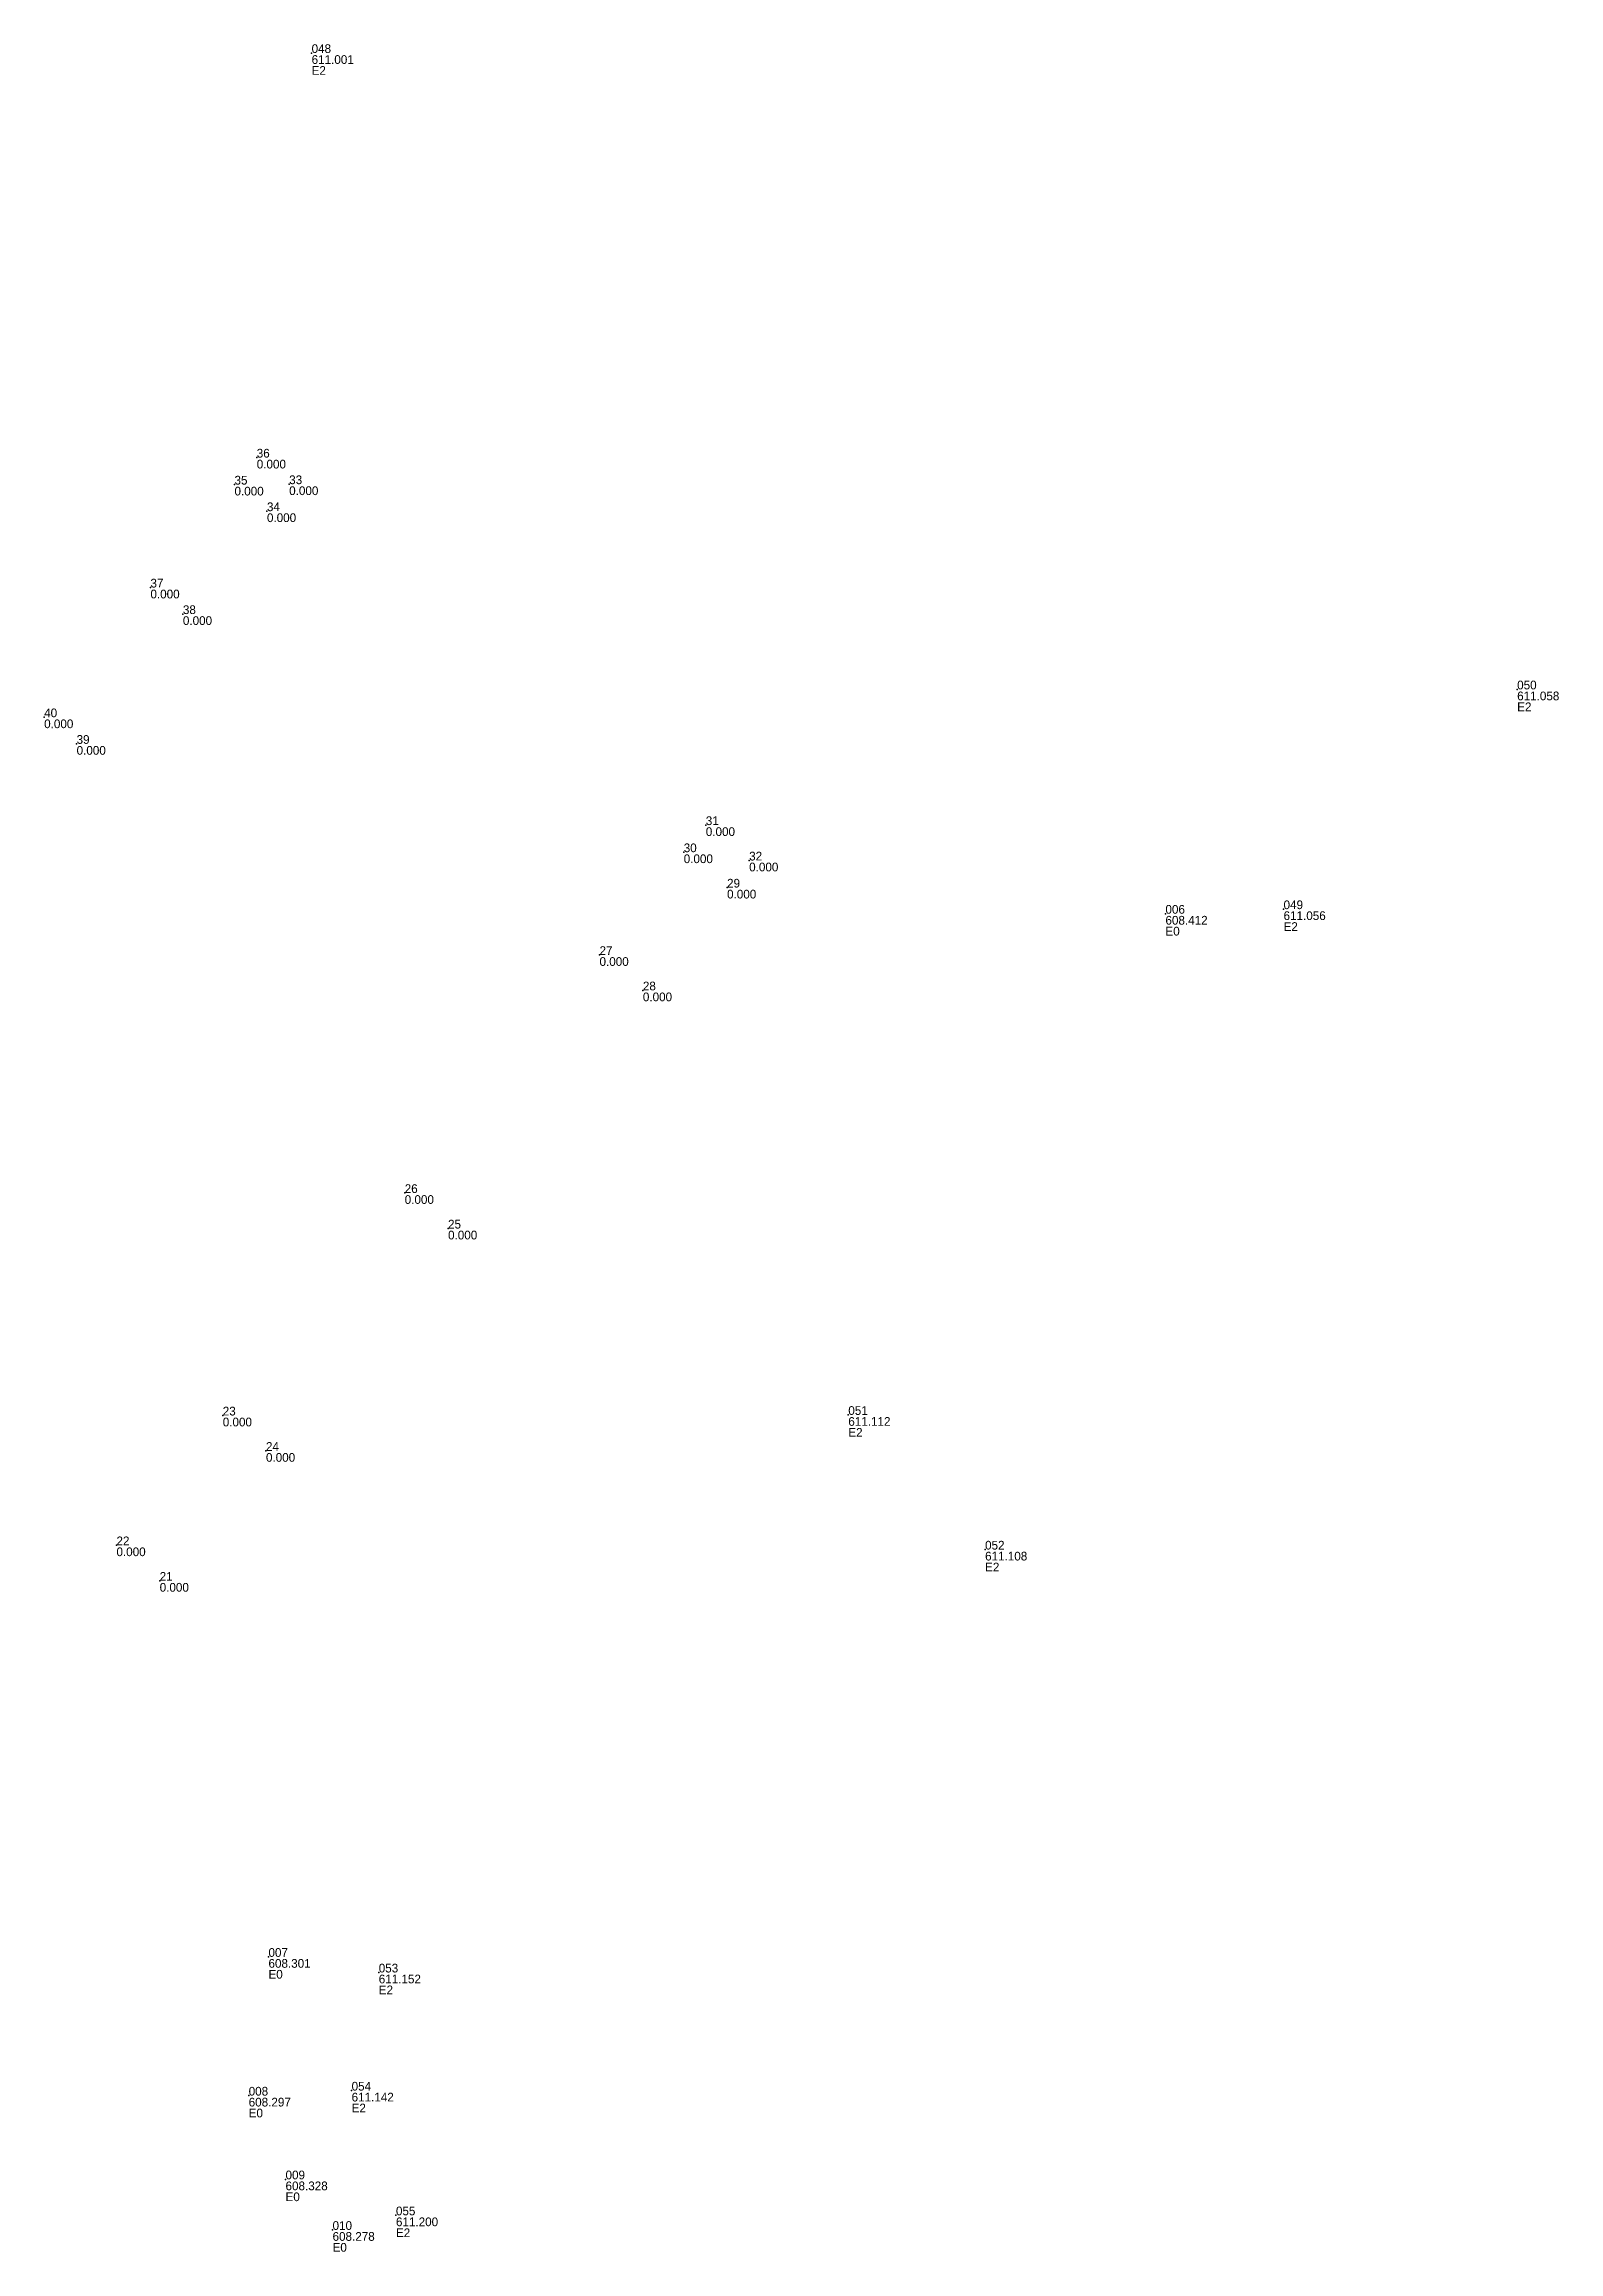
# Model space of a CAD drawing. Header units: metres. Extents: x 7512575.9 to 7512638.6, y 4691701.6 to 4691749.4.
# Drawn here: x 7512610.54 to 7512621.37, y 4691716.29 to 4691732.08 of the extents above; entities that cross this region are included whole.
import ezdxf

# ---------------------------------------------------------------- set-up
doc = ezdxf.new("R2010")
doc.units = ezdxf.units.M
doc.header["$PDSIZE"] = 0.935993
doc.layers.get('0').update_dxf_attribs({"color": 8})
for name, color, linetype in [('PNTDESC', 1, 'Continuous'), ('PNTELEV', 2, 'Continuous'), ('PNTNO', 3, 'Continuous')]:
    doc.layers.add(name, color=color, linetype=linetype)

msp = doc.modelspace()

# ---------------------------------------------------------------- texts
at = {"layer": 'PNTDESC', "color": 8}
for s, p in [('E2', (7512612.453392, 4691731.856126)), ('E2', (7512621.073427, 4691727.305386)), ('E2', (7512619.403119, 4691725.733899)), ('E0', (7512618.558543, 4691725.701146)), ('E2', (7512616.290906, 4691722.117183)), ('E2', (7512617.268927, 4691721.154112)), ('E0', (7512612.144914, 4691718.241669)), ('E2', (7512612.933371, 4691718.130055)), ('E0', (7512612.003401, 4691717.249469)), ('E2', (7512612.739308, 4691717.285241)), ('E0', (7512612.26691, 4691716.650577)), ('E0', (7512612.603096, 4691716.288963)), ('E2', (7512613.05641, 4691716.393418))]:
    msp.add_text(s, height=0.0624, dxfattribs=at).set_placement(p)
at = {"layer": 'PNTELEV'}
for s, p in [('611.001', (7512612.453392, 4691731.934125)), ('0.000', (7512612.061, 4691729.041001)), ('0.000', (7512611.902, 4691728.848001)), ('0.000', (7512612.293, 4691728.851001)), ('0.000', (7512612.134, 4691728.658001)), ('0.000', (7512611.301, 4691728.112001)), ('0.000', (7512611.533, 4691727.922001)), ('611.058', (7512621.073427, 4691727.383385)), ('0.000', (7512610.541, 4691727.184001)), ('0.000', (7512610.773, 4691726.994001)), ('0.000', (7512615.272, 4691726.413001)), ('0.000', (7512615.114, 4691726.219001)), ('0.000', (7512615.582, 4691726.160001)), ('0.000', (7512615.424, 4691725.966001)), ('608.412', (7512618.558543, 4691725.779146)), ('611.056', (7512619.403119, 4691725.811899)), ('0.000', (7512614.512, 4691725.484001)), ('0.000', (7512614.822, 4691725.231001)), ('0.000', (7512613.119, 4691723.782001)), ('0.000', (7512613.429, 4691723.528001)), ('0.000', (7512611.818, 4691722.191001)), ('611.112', (7512616.290906, 4691722.195183)), ('0.000', (7512612.127, 4691721.938001)), ('0.000', (7512611.058, 4691721.263001)), ('611.108', (7512617.268927, 4691721.232111)), ('0.000', (7512611.367, 4691721.009001)), ('608.301', (7512612.144914, 4691718.319669)), ('611.152', (7512612.933371, 4691718.208054)), ('611.142', (7512612.739308, 4691717.363241)), ('608.297', (7512612.003401, 4691717.327468)), ('608.328', (7512612.26691, 4691716.728577)), ('611.200', (7512613.05641, 4691716.471417)), ('608.278', (7512612.603096, 4691716.366963))]:
    msp.add_text(s, height=0.0624, dxfattribs=at).set_placement(p)
at = {"layer": 'PNTNO', "color": 8}
for s, p in [('048', (7512612.453392, 4691732.012124)), ('36', (7512612.061, 4691729.119)), ('35', (7512611.902, 4691728.926)), ('33', (7512612.293, 4691728.929)), ('34', (7512612.134, 4691728.736)), ('37', (7512611.301, 4691728.19)), ('38', (7512611.533, 4691728)), ('050', (7512621.073427, 4691727.461385)), ('40', (7512610.541, 4691727.262)), ('39', (7512610.773, 4691727.072)), ('31', (7512615.272, 4691726.491)), ('30', (7512615.114, 4691726.297)), ('32', (7512615.582, 4691726.238)), ('29', (7512615.424, 4691726.044)), ('049', (7512619.403119, 4691725.889898)), ('006', (7512618.558543, 4691725.857145)), ('27', (7512614.512, 4691725.562)), ('28', (7512614.822, 4691725.309)), ('26', (7512613.119, 4691723.86)), ('25', (7512613.429, 4691723.606)), ('23', (7512611.818, 4691722.269)), ('051', (7512616.290906, 4691722.273182)), ('24', (7512612.127, 4691722.016)), ('22', (7512611.058, 4691721.341)), ('052', (7512617.268927, 4691721.310111)), ('21', (7512611.367, 4691721.087)), ('007', (7512612.144914, 4691718.397668)), ('053', (7512612.933371, 4691718.286054)), ('008', (7512612.003401, 4691717.405468)), ('054', (7512612.739308, 4691717.44124)), ('009', (7512612.26691, 4691716.806576)), ('010', (7512612.603096, 4691716.444962)), ('055', (7512613.05641, 4691716.549416))]:
    msp.add_text(s, height=0.0624, dxfattribs=at).set_placement(p)

# ---------------------------------------------------------------- linework, layer by layer
for p in [(7512612.453392, 4691732.012124, 611.000724), (7512612.061, 4691729.119), (7512611.902, 4691728.926), (7512612.293, 4691728.929), (7512612.134, 4691728.736), (7512611.301, 4691728.19), (7512611.533, 4691728), (7512621.073427, 4691727.461385, 611.057862), (7512610.541, 4691727.262), (7512610.773, 4691727.072), (7512615.272, 4691726.491), (7512615.114, 4691726.297), (7512615.582, 4691726.238), (7512615.424, 4691726.044), (7512618.558543, 4691725.857145, 608.412476), (7512619.403119, 4691725.889898, 611.055756), (7512614.512, 4691725.562), (7512614.822, 4691725.309), (7512613.119, 4691723.86), (7512613.429, 4691723.606), (7512611.818, 4691722.269), (7512616.290906, 4691722.273182, 611.111751), (7512612.127, 4691722.016), (7512611.058, 4691721.341), (7512617.268927, 4691721.310111, 611.108088), (7512611.367, 4691721.087), (7512612.144914, 4691718.397668, 608.300911), (7512612.933371, 4691718.286054, 611.152088), (7512612.739308, 4691717.44124, 611.142367), (7512612.003401, 4691717.405468, 608.297262), (7512612.26691, 4691716.806576, 608.328123), (7512613.05641, 4691716.549416, 611.20014), (7512612.603096, 4691716.444962, 608.277773)]:
    msp.add_point(p)

msp.set_redraw_order([(e.dxf.handle, doc.entitydb.next_handle()) for e in msp.query("TEXT MTEXT ATTDEF DIMENSION ARC_DIMENSION")])  # texts and dimensions are drawn at this point

doc.saveas('drawing.dxf')
